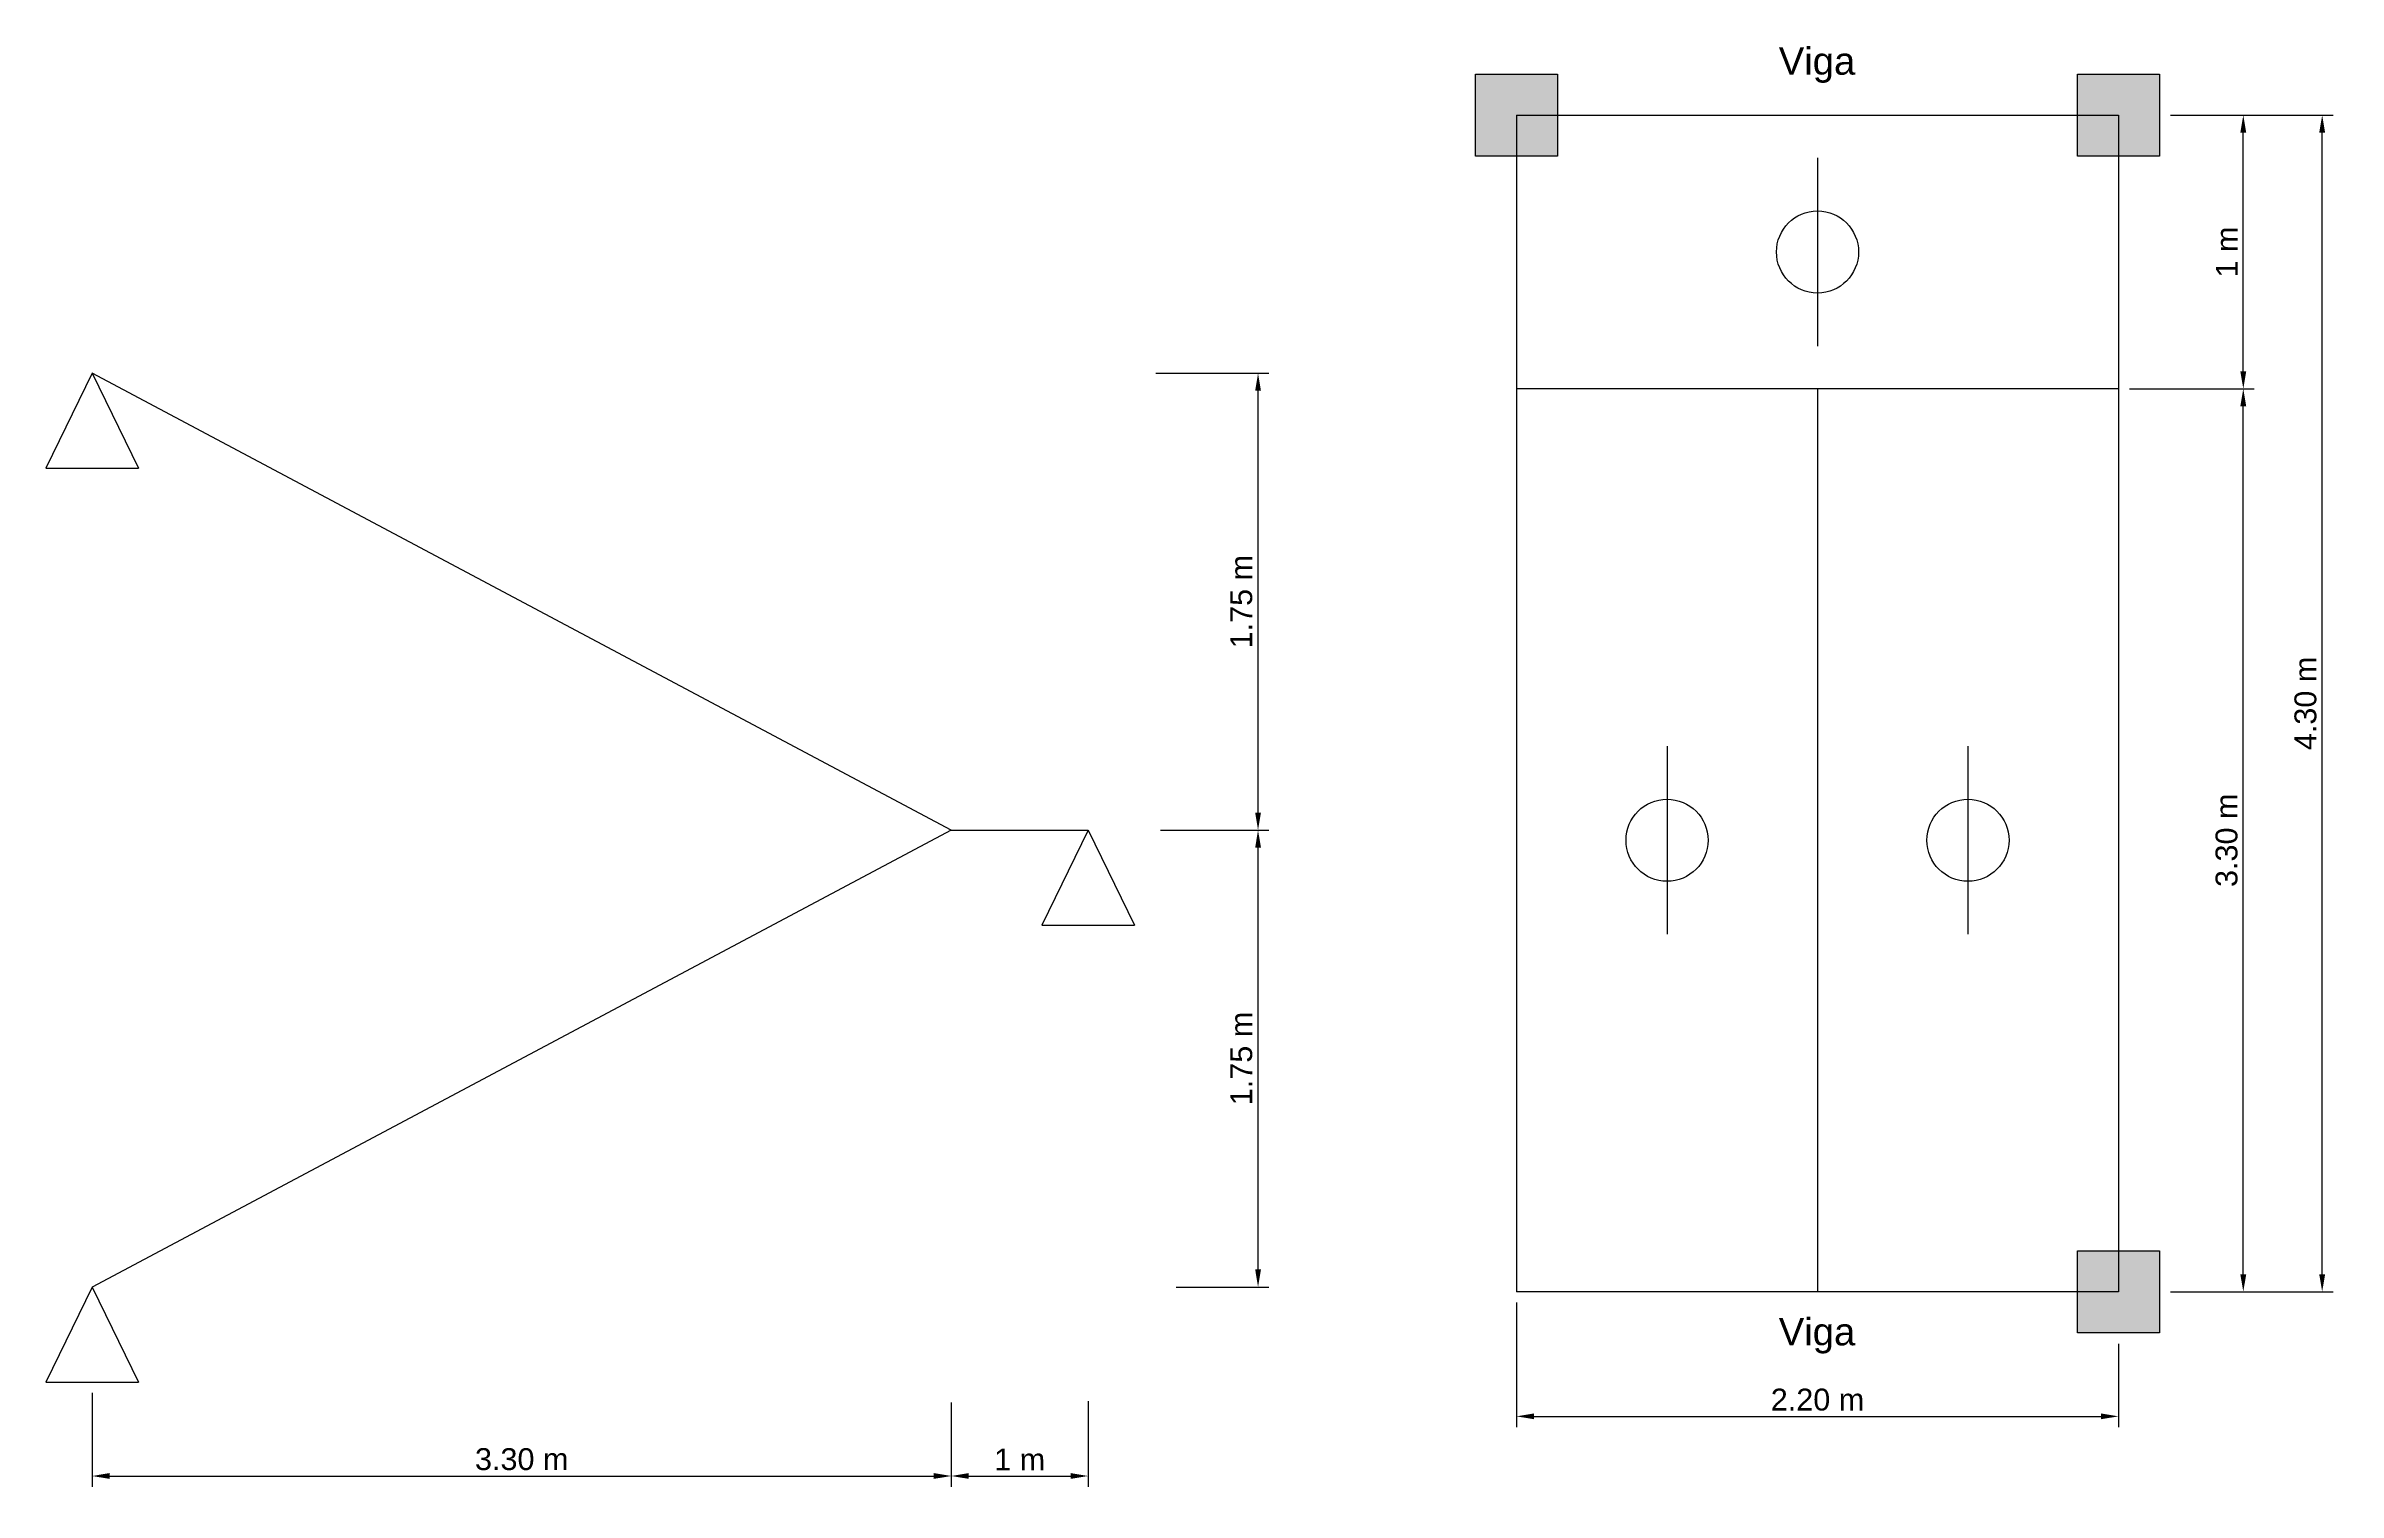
# Model space of a CAD drawing. Extents: x 266.21 to 273.32, y 45.46 to 48.86.
# Drawn here: x 268.353 to 270.448, y 47.542 to 48.864 of the extents above; entities that cross this region are included whole.
import ezdxf

# ---------------------------------------------------------------- set-up
doc = ezdxf.new("R2010")
doc.units = 0
doc.layers.get('0').update_dxf_attribs({"linetype": 'CONTINUOUS'})
doc.layers.get('Defpoints').update_dxf_attribs({"linetype": 'CONTINUOUS'})
doc.layers.add('Cotas', color=3, linetype='CONTINUOUS')
doc.styles.get("Standard").update_dxf_attribs({"font": 'arial.ttf', "height": 0.02})
doc.dimstyles.new('ISO-25', dxfattribs={"dimtxt": 0.01, "dimasz": 0.016, "dimexe": 0.001, "dimexo": 0.001, "dimgap": 0.005, "dimtad": 1, "dimtxsty": 'Standard', "dimcen": 0.016, "dimadec": 0, "dimazin": 0, "dimtfac": 1, "dimtmove": 0, "dimatfit": 3, "dimfxl": 0, "dimarcsym": 0})

msp = doc.modelspace()

# ---------------------------------------------------------------- texts
for p in [(269.937, 48.8375), (269.937, 47.6765)]:
    msp.add_text('Viga', height=0.025).set_placement(p)

# ---------------------------------------------------------------- blocks, each defined once
blk = doc.blocks.new('*D8')
at = {"color": 0, "lineweight": -2}
for p, q in [((269.6974, 47.7155), (269.6974, 47.6016)), ((270.2474, 47.678), (270.2474, 47.6016)), ((269.7134, 47.6116), (270.2314, 47.6116))]:
    blk.add_line(p, q, dxfattribs=at)
at = {"color": 0}
for points in [[(269.7134, 47.6143), (269.7134, 47.609), (269.6974, 47.6116)], [(270.2314, 47.6143), (270.2314, 47.609), (270.2474, 47.6116)]]:
    blk.add_solid(points, dxfattribs=at)
at = {"layer": 'Defpoints', "color": 0}
for p in [(269.6974, 47.7255), (270.2474, 47.688), (270.2474, 47.6116)]:
    blk.add_point(p, dxfattribs=at)
at = {"color": 0, "insert": (269.9724, 47.6268), "char_height": 0.02, "attachment_point": 5}
blk.add_mtext('2.20 m', dxfattribs=at)
blk = doc.blocks.new('*D9')
at = {"color": 0, "lineweight": -2}
for p, q in [((270.2574, 48.5505), (270.3715, 48.5505)), ((270.3615, 47.7415), (270.3615, 48.5345)), ((270.2949, 47.7255), (270.3715, 47.7255))]:
    blk.add_line(p, q, dxfattribs=at)
at = {"color": 0}
for points in [[(270.3588, 48.5345), (270.3642, 48.5345), (270.3615, 48.5505)], [(270.3588, 47.7415), (270.3642, 47.7415), (270.3615, 47.7255)]]:
    blk.add_solid(points, dxfattribs=at)
at = {"layer": 'Defpoints', "color": 0}
for p in [(270.2474, 48.5505), (270.3615, 48.5505), (270.2849, 47.7255)]:
    blk.add_point(p, dxfattribs=at)
at = {"color": 0, "insert": (270.3463, 48.138), "char_height": 0.02, "attachment_point": 5, "rotation": 90}
blk.add_mtext('3.30 m', dxfattribs=at)
blk = doc.blocks.new('*D10')
at = {"color": 0, "lineweight": -2}
for p, q in [((270.2949, 48.8005), (270.3715, 48.8005)), ((270.3615, 48.5665), (270.3615, 48.7845)), ((270.2574, 48.5505), (270.3715, 48.5505))]:
    blk.add_line(p, q, dxfattribs=at)
at = {"color": 0}
for points in [[(270.3588, 48.7845), (270.3642, 48.7845), (270.3615, 48.8005)], [(270.3588, 48.5665), (270.3642, 48.5665), (270.3615, 48.5505)]]:
    blk.add_solid(points, dxfattribs=at)
at = {"layer": 'Defpoints', "color": 0}
for p in [(270.2849, 48.8005), (270.3615, 48.8005), (270.2474, 48.5505)]:
    blk.add_point(p, dxfattribs=at)
at = {"color": 0, "insert": (270.3465, 48.6755), "char_height": 0.02, "attachment_point": 5, "rotation": 90}
blk.add_mtext('1 m', dxfattribs=at)
blk = doc.blocks.new('*D11')
at = {"color": 0, "lineweight": -2}
for p, q in [((270.2949, 48.8005), (270.4436, 48.8005)), ((270.4336, 47.7415), (270.4336, 48.7845)), ((270.2949, 47.7255), (270.4436, 47.7255))]:
    blk.add_line(p, q, dxfattribs=at)
at = {"color": 0}
for points in [[(270.4309, 48.7845), (270.4363, 48.7845), (270.4336, 48.8005)], [(270.4309, 47.7415), (270.4363, 47.7415), (270.4336, 47.7255)]]:
    blk.add_solid(points, dxfattribs=at)
at = {"layer": 'Defpoints', "color": 0}
for p in [(270.2849, 48.8005), (270.4336, 48.8005), (270.2849, 47.7255)]:
    blk.add_point(p, dxfattribs=at)
at = {"color": 0, "insert": (270.4184, 48.263), "char_height": 0.02, "attachment_point": 5, "rotation": 90}
blk.add_mtext('4.30 m', dxfattribs=at)
blk = doc.blocks.new('*D12')
at = {"color": 0, "lineweight": -2}
for p, q in [((268.3956, 47.633), (268.3956, 47.5471)), ((269.1808, 47.6155), (269.1808, 47.5471)), ((268.4116, 47.5571), (269.1648, 47.5571))]:
    blk.add_line(p, q, dxfattribs=at)
at = {"color": 0}
for points in [[(268.4116, 47.5598), (268.4116, 47.5545), (268.3956, 47.5571)], [(269.1648, 47.5598), (269.1648, 47.5545), (269.1808, 47.5571)]]:
    blk.add_solid(points, dxfattribs=at)
at = {"layer": 'Defpoints', "color": 0}
for p in [(268.3956, 47.643), (269.1808, 47.6255), (269.1808, 47.5571)]:
    blk.add_point(p, dxfattribs=at)
at = {"color": 0, "insert": (268.7882, 47.5724), "char_height": 0.02, "attachment_point": 5}
blk.add_mtext('3.30 m', dxfattribs=at)
blk = doc.blocks.new('*D13')
at = {"color": 0, "lineweight": -2}
for p, q in [((269.1808, 47.6242), (269.1808, 47.5471)), ((269.3058, 47.6255), (269.3058, 47.5471)), ((269.1968, 47.5571), (269.2898, 47.5571))]:
    blk.add_line(p, q, dxfattribs=at)
at = {"color": 0}
for points in [[(269.1968, 47.5598), (269.1968, 47.5545), (269.1808, 47.5571)], [(269.2898, 47.5598), (269.2898, 47.5545), (269.3058, 47.5571)]]:
    blk.add_solid(points, dxfattribs=at)
at = {"layer": 'Defpoints', "color": 0}
for p in [(269.1808, 47.6342), (269.3058, 47.6355), (269.3058, 47.5571)]:
    blk.add_point(p, dxfattribs=at)
at = {"color": 0, "insert": (269.2433, 47.5722), "char_height": 0.02, "attachment_point": 5}
blk.add_mtext('1 m', dxfattribs=at)
blk = doc.blocks.new('*D14')
at = {"color": 0, "lineweight": -2}
for p, q in [((269.3721, 48.1473), (269.4711, 48.1473)), ((269.4611, 47.7458), (269.4611, 48.1313)), ((269.3862, 47.7298), (269.4711, 47.7298))]:
    blk.add_line(p, q, dxfattribs=at)
at = {"color": 0}
for points in [[(269.4585, 48.1313), (269.4638, 48.1313), (269.4611, 48.1473)], [(269.4585, 47.7458), (269.4638, 47.7458), (269.4611, 47.7298)]]:
    blk.add_solid(points, dxfattribs=at)
at = {"layer": 'Defpoints', "color": 0}
for p in [(269.3621, 48.1473), (269.4611, 48.1473), (269.3762, 47.7298)]:
    blk.add_point(p, dxfattribs=at)
at = {"color": 0, "insert": (269.4459, 47.9386), "char_height": 0.02, "attachment_point": 5, "rotation": 90}
blk.add_mtext('1.75 m', dxfattribs=at)
blk = doc.blocks.new('*D15')
at = {"color": 0, "lineweight": -2}
for p, q in [((269.3678, 48.5647), (269.4711, 48.5647)), ((269.4611, 48.1633), (269.4611, 48.5487)), ((269.3821, 48.1473), (269.4711, 48.1473))]:
    blk.add_line(p, q, dxfattribs=at)
at = {"color": 0}
for points in [[(269.4585, 48.5487), (269.4638, 48.5487), (269.4611, 48.5647)], [(269.4585, 48.1633), (269.4638, 48.1633), (269.4611, 48.1473)]]:
    blk.add_solid(points, dxfattribs=at)
at = {"layer": 'Defpoints', "color": 0}
for p in [(269.3578, 48.5647), (269.4611, 48.5647), (269.3721, 48.1473)]:
    blk.add_point(p, dxfattribs=at)
at = {"color": 0, "insert": (269.4459, 48.356), "char_height": 0.02, "attachment_point": 5, "rotation": 90}
blk.add_mtext('1.75 m', dxfattribs=at)

# ---------------------------------------------------------------- dimensions: what is measured, and where the dimension line sits
for base, p1, p2, text, override, picture, middle in [((270.3615, 48.8005), (270.2474, 48.5505), (270.2849, 48.8005), '1 m', {"dimexe": 0.01, "dimexo": 0.01, "dimpost": 'm', "dimtmove": 1}, '*D10', (270.3465, 48.6755)), ((270.4336, 48.8005), (270.2849, 47.7255), (270.2849, 48.8005), '4.30 m', {"dimexe": 0.01, "dimexo": 0.01, "dimpost": 'm'}, '*D11', (270.4184, 48.263)), ((269.4611, 48.5647), (269.3721, 48.1473), (269.3578, 48.5647), '1.75 m', {"dimexe": 0.01, "dimexo": 0.01, "dimpost": 'm', "dimtmove": 1}, '*D15', (269.4459, 48.356)), ((270.3615, 48.5505), (270.2849, 47.7255), (270.2474, 48.5505), '3.30 m', {"dimexe": 0.01, "dimexo": 0.01, "dimpost": 'm'}, '*D9', (270.3463, 48.138)), ((269.4611, 48.1473), (269.3762, 47.7298), (269.3621, 48.1473), '1.75 m', {"dimexe": 0.01, "dimexo": 0.01, "dimpost": 'm'}, '*D14', (269.4459, 47.9386))]:
    dim = msp.add_linear_dim(base=base, p1=p1, p2=p2, angle=90, text=text, dimstyle='ISO-25', override=override)
    dim.commit()
    dim.dimension.update_dxf_attribs({"geometry": picture, "text_midpoint": middle})
for base, p1, p2, text, override, picture, middle in [((270.2474, 47.6116), (269.6974, 47.7255), (270.2474, 47.688), '2.20 m', {"dimexe": 0.01, "dimexo": 0.01, "dimpost": 'm'}, '*D8', (269.9724, 47.6268)), ((269.1808, 47.5571), (268.3956, 47.643), (269.1808, 47.6255), '3.30 m', {"dimexe": 0.01, "dimexo": 0.01, "dimpost": 'm'}, '*D12', (268.7882, 47.5724)), ((269.3058, 47.5571), (269.1808, 47.6342), (269.3058, 47.6355), '1 m', {"dimexe": 0.01, "dimexo": 0.01, "dimpost": 'm', "dimtmove": 1}, '*D13', (269.2433, 47.5722))]:
    dim = msp.add_linear_dim(base=base, p1=p1, p2=p2, text=text, dimstyle='ISO-25', override=override)
    dim.commit()
    dim.dimension.update_dxf_attribs({"geometry": picture, "text_midpoint": middle})

# ---------------------------------------------------------------- hatches: boundary and pattern name
at = {"layer": 'Cotas'}
for points in [[(269.6599, 48.838), (269.6599, 48.763), (269.7349, 48.763), (269.7349, 48.838)], [(270.2849, 48.838), (270.2099, 48.838), (270.2099, 48.763), (270.2849, 48.763)], [(270.2099, 47.763), (270.2099, 47.688), (270.2849, 47.688), (270.2849, 47.763)]]:
    msp.add_hatch(color=256, dxfattribs=at).paths.add_polyline_path(points)

# ---------------------------------------------------------------- linework, layer by layer
at = {"lineweight": 30}
for p, q in [((269.6974, 48.8005), (270.2474, 48.8005)), ((269.6974, 48.8005), (269.6974, 48.5505)), ((270.2474, 48.8005), (270.2474, 48.5505)), ((268.3956, 48.5648), (268.3533, 48.478)), ((269.1808, 48.1473), (268.3956, 48.5648)), ((268.3956, 48.5648), (268.4379, 48.478)), ((270.2474, 48.5505), (269.6974, 48.5505)), ((269.6974, 48.5505), (269.6974, 47.7255)), ((269.9724, 48.5505), (269.9724, 47.7255)), ((270.2474, 48.5505), (270.2474, 47.7255)), ((268.3533, 48.478), (268.4379, 48.478)), ((269.1808, 48.1473), (268.3956, 47.7298)), ((269.1808, 48.1473), (269.3058, 48.1473)), ((269.3058, 48.1473), (269.2635, 48.0605)), ((269.3058, 48.1473), (269.3481, 48.0605)), ((269.2635, 48.0605), (269.3481, 48.0605)), ((268.3956, 47.7298), (268.3533, 47.643)), ((268.3956, 47.7298), (268.4379, 47.643)), ((270.2474, 47.7255), (269.6974, 47.7255)), ((268.3533, 47.643), (268.4379, 47.643))]:
    msp.add_line(p, q, dxfattribs=at)
for p, q in [((269.9724, 48.7614), (269.9724, 48.5896)), ((269.8349, 48.2239), (269.8349, 48.0521)), ((270.1099, 48.2239), (270.1099, 48.0521))]:
    msp.add_line(p, q)
for centre in [(269.9724, 48.6755), (269.8349, 48.138), (270.1099, 48.138)]:
    msp.add_circle(centre, 0.0375)
at = {"layer": 'Cotas'}
for points in [[(269.6599, 48.838), (269.7349, 48.838), (269.7349, 48.763), (269.6599, 48.763)], [(270.2099, 48.838), (270.2849, 48.838), (270.2849, 48.763), (270.2099, 48.763)], [(270.2099, 47.763), (270.2849, 47.763), (270.2849, 47.688), (270.2099, 47.688)]]:
    msp.add_lwpolyline(points, close=True, dxfattribs=at)

msp.set_redraw_order([(e.dxf.handle, doc.entitydb.next_handle()) for e in msp.query("TEXT MTEXT ATTDEF DIMENSION ARC_DIMENSION")])  # texts and dimensions are drawn at this point

doc.saveas('drawing.dxf')
